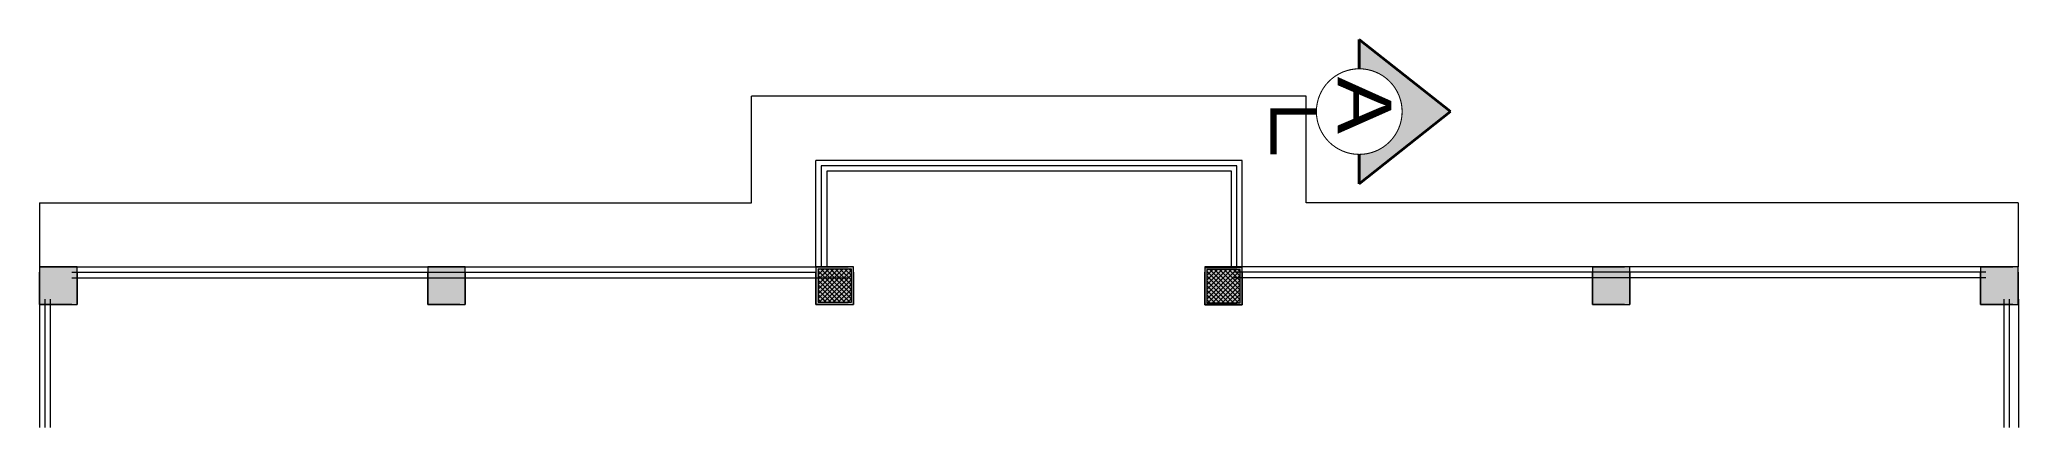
# Model space of a CAD drawing. Header units: millimetres. Extents: x -73373 to 66860, y 1067 to 86496.
# Drawn here: x -51180 to -32717, y 57482 to 61107 of the extents above; entities that cross this region are included whole.
import ezdxf

# ---------------------------------------------------------------- set-up
doc = ezdxf.new("R2010")
doc.units = ezdxf.units.MM
doc.header["$LTSCALE"] = 500
doc.linetypes.add('CENTER2', pattern=[28.575, 19.05, -3.175, 3.175, -3.175])
doc.linetypes.add('DASHED', pattern=[19.05, 12.7, -6.35])
doc.layers.get('0').update_dxf_attribs({"lineweight": 18})
for name, color, linetype, lineweight, true_color in [('140.VL-AC-SECTION', 5, 'CENTER2', 40, 0x0000ff), ('STRUCTURES', 7, 'Continuous', 13, 0x848484), ('wall', 7, 'Continuous', 13, 0x848484), ('window', 7, 'Continuous', 13, 0x848484)]:
    doc.layers.add(name, color=color, linetype=linetype, lineweight=lineweight, true_color=true_color)
doc.styles.add('textstyle297', font='', dxfattribs={"width": 1.2})
doc.styles.add('textstyle65', font='', dxfattribs={"width": 1.2})
doc.styles.get('textstyle297').set_extended_font_data('Century Gothic')
doc.styles.get('textstyle65').set_extended_font_data('Century Gothic')

# ---------------------------------------------------------------- blocks, each defined once
blk = doc.blocks.new('ARROW')
h = blk.add_hatch(color=256)
edge = h.paths.add_edge_path(flags=0)
edge.add_line((4, 8), (6.74, 8))
edge.add_line((6.74, 8), (0, 16.52))
edge.add_line((0, 16.52), (-6.74, 8))
edge.add_line((-6.74, 8), (-4, 8))
edge.add_arc((0, 8), 4, 0, 180, ccw=False)
blk.add_lwpolyline([(4, 8), (6.74, 8), (0, 16.52), (-6.74, 8), (-4, 8)])
blk.add_lwpolyline([(-4, 8, 0.1, 0.1, 1), (4, 8, 0.1, 0.1, 1)], format="xyseb", close=True)
blk.add_lwpolyline([(0, 4, 0.6, 0.6, 0), (0, 0, 0.6, 0.6, 0), (-4, 0, 0.6, 0.6, 0)], format="xyseb")
at = {"style": 'textstyle65', "width": 1.2}
blk.add_attdef('A', (-2.91, 5.98), '', height=5, dxfattribs=at)

msp = doc.modelspace()

# ---------------------------------------------------------------- hatches: boundary and pattern name
at = {"layer": 'STRUCTURES', "linetype": 'Continuous', "lineweight": 13}
h = msp.add_hatch(color=256, dxfattribs=at)
h.paths.add_polyline_path([(-50830, 58982), (-50830, 58632), (-51180, 58632), (-51180, 58932), (-51180, 58982), (-51180, 58982)], flags=0)
h.paths.add_polyline_path([(-51180, 58982), (-51180, 58982), (-50880, 58982), (-50880, 58982)], flags=0)
h.paths.add_polyline_path([(-51080, 58632), (-51080, 58632), (-51140, 58632), (-51140, 58632)], flags=0)
h = msp.add_hatch(color=256, dxfattribs=at)
h.paths.add_polyline_path([(-47208, 58982), (-47208, 58632), (-47558, 58632), (-47558, 58932), (-47558, 58982), (-47558, 58982)], flags=0)
h.paths.add_polyline_path([(-47558, 58982), (-47558, 58982), (-47258, 58982), (-47258, 58982)], flags=0)
h.paths.add_polyline_path([(-47458, 58632), (-47458, 58632), (-47518, 58632), (-47518, 58632)], flags=0)
h = msp.add_hatch(color=256, dxfattribs=at)
h.paths.add_polyline_path([(-43586, 58982), (-43586, 58632), (-43936, 58632), (-43936, 58932), (-43936, 58982), (-43936, 58982)], flags=0)
h.paths.add_polyline_path([(-43936, 58982), (-43936, 58982), (-43636, 58982), (-43636, 58982)], flags=0)
h.paths.add_polyline_path([(-43836, 58632), (-43836, 58632), (-43896, 58632), (-43896, 58632)], flags=0)
h = msp.add_hatch(dxfattribs=at)
h.set_pattern_fill('ANSI37', color=256, scale=250, style=0, pattern_type=0)
h.set_pattern_definition([(45, (-1458264.878, 442156.916), (-22.0970869, 22.0970869), []), (135, (-1458264.878, 442156.916), (-22.0970869, -22.0970869), [])])
h.paths.add_polyline_path([(-43606, 58962), (-43916, 58962), (-43916, 58652), (-43606, 58652)], flags=0)
h = msp.add_hatch(dxfattribs=at)
h.set_pattern_fill('ANSI37', color=256, scale=250, style=0, pattern_type=0)
h.set_pattern_definition([(45, (-1458264.88, 442156.773), (-22.0970869, 22.0970869), []), (135, (-1458264.88, 442156.773), (-22.0970869, -22.0970869), [])])
h.paths.add_polyline_path([(-43606, 58962), (-43916, 58962), (-43916, 58652), (-43606, 58652)], flags=0)
h = msp.add_hatch(color=256, dxfattribs=at)
h.paths.add_polyline_path([(-39959, 58982), (-39959, 58632), (-40309, 58632), (-40309, 58932), (-40309, 58982), (-40309, 58982)], flags=0)
h.paths.add_polyline_path([(-40309, 58982), (-40309, 58982), (-40009, 58982), (-40009, 58982)], flags=0)
h.paths.add_polyline_path([(-40209, 58632), (-40209, 58632), (-40269, 58632), (-40269, 58632)], flags=0)
h = msp.add_hatch(dxfattribs=at)
h.set_pattern_fill('ANSI37', color=256, scale=250, style=0, pattern_type=0)
h.set_pattern_definition([(45, (-1454637.88, 442152.68), (-22.0970869, 22.0970869), []), (135, (-1454637.88, 442152.68), (-22.0970869, -22.0970869), [])])
h.paths.add_polyline_path([(-39979, 58958), (-40289, 58958), (-40289, 58648), (-39979, 58648)], flags=0)
h = msp.add_hatch(dxfattribs=at)
h.set_pattern_fill('ANSI37', color=256, scale=250, style=0, pattern_type=0)
h.set_pattern_definition([(45, (-1454637.884, 442152.537), (-22.0970869, 22.0970869), []), (135, (-1454637.884, 442152.537), (-22.0970869, -22.0970869), [])])
h.paths.add_polyline_path([(-39979, 58958), (-40289, 58958), (-40289, 58648), (-39979, 58648)], flags=0)
h = msp.add_hatch(color=256, dxfattribs=at)
h.paths.add_polyline_path([(-36342, 58982), (-36342, 58632), (-36692, 58632), (-36692, 58932), (-36692, 58982), (-36692, 58982)], flags=0)
h.paths.add_polyline_path([(-36692, 58982), (-36692, 58982), (-36392, 58982), (-36392, 58982)], flags=0)
h.paths.add_polyline_path([(-36592, 58632), (-36592, 58632), (-36652, 58632), (-36652, 58632)], flags=0)
h = msp.add_hatch(color=256, dxfattribs=at)
h.paths.add_polyline_path([(-32720, 58982), (-32720, 58632), (-33070, 58632), (-33070, 58932), (-33070, 58982), (-33070, 58982)], flags=0)
h.paths.add_polyline_path([(-33070, 58982), (-33070, 58982), (-32770, 58982), (-32770, 58982)], flags=0)
h.paths.add_polyline_path([(-32970, 58632), (-32970, 58632), (-33030, 58632), (-33030, 58632)], flags=0)
at = {"layer": 'window', "lineweight": 13}
for points in [[(-50830, 58982), (-51180, 58982), (-51180, 58632), (-50830, 58632)], [(-47208, 58982), (-47558, 58982), (-47558, 58632), (-47208, 58632)], [(-43586, 58982), (-43936, 58982), (-43936, 58632), (-43586, 58632)], [(-39959, 58982), (-40309, 58982), (-40309, 58632), (-39959, 58632)], [(-36342, 58982), (-36692, 58982), (-36692, 58632), (-36342, 58632)], [(-32720, 58982), (-33070, 58982), (-33070, 58632), (-32720, 58632)]]:
    msp.add_hatch(color=256, dxfattribs=at).paths.add_polyline_path(points, flags=0)

# ---------------------------------------------------------------- linework, layer by layer
at = {"layer": 'STRUCTURES', "linetype": 'Continuous', "lineweight": 13}
for p, q in [((-50830, 58982), (-51180, 58982)), ((-50830, 58632), (-50830, 58982)), ((-50830, 58932), (-50830, 58632)), ((-50830, 58632), (-50830, 58932)), ((-50830, 58632), (-50830, 58932)), ((-50830, 58932), (-50830, 58632)), ((-47558, 58982), (-47258, 58982)), ((-47258, 58982), (-47558, 58982)), ((-47258, 58982), (-47558, 58982)), ((-47558, 58982), (-47258, 58982)), ((-47208, 58982), (-47558, 58982)), ((-47558, 58982), (-47558, 58632)), ((-47558, 58632), (-47558, 58932)), ((-47558, 58932), (-47558, 58632)), ((-47558, 58932), (-47558, 58632)), ((-47558, 58632), (-47558, 58932)), ((-47208, 58632), (-47208, 58982)), ((-47208, 58932), (-47208, 58632)), ((-47208, 58632), (-47208, 58932)), ((-47208, 58632), (-47208, 58932)), ((-47208, 58932), (-47208, 58632)), ((-43936, 58982), (-43636, 58982)), ((-43636, 58982), (-43936, 58982)), ((-43636, 58982), (-43936, 58982)), ((-43936, 58982), (-43636, 58982)), ((-43586, 58982), (-43936, 58982)), ((-43936, 58982), (-43936, 58632)), ((-43936, 58982), (-43636, 58982)), ((-43636, 58982), (-43936, 58982)), ((-43636, 58982), (-43936, 58982)), ((-43936, 58982), (-43636, 58982)), ((-43586, 58982), (-43936, 58982)), ((-43936, 58982), (-43936, 58632)), ((-43936, 58632), (-43936, 58932)), ((-43936, 58932), (-43936, 58632)), ((-43936, 58932), (-43936, 58632)), ((-43936, 58632), (-43936, 58932)), ((-43936, 58632), (-43936, 58932)), ((-43936, 58932), (-43936, 58632)), ((-43936, 58932), (-43936, 58632)), ((-43936, 58632), (-43936, 58932)), ((-43606, 58962), (-43916, 58962)), ((-43916, 58962), (-43916, 58652)), ((-43606, 58652), (-43606, 58962)), ((-43586, 58632), (-43586, 58982)), ((-43586, 58632), (-43586, 58982)), ((-43586, 58932), (-43586, 58632)), ((-43586, 58632), (-43586, 58932)), ((-43586, 58632), (-43586, 58932)), ((-43586, 58932), (-43586, 58632)), ((-43586, 58932), (-43586, 58632)), ((-43586, 58632), (-43586, 58932)), ((-43586, 58632), (-43586, 58932)), ((-43586, 58932), (-43586, 58632)), ((-40309, 58982), (-40009, 58982)), ((-40009, 58982), (-40309, 58982)), ((-40009, 58982), (-40309, 58982)), ((-40309, 58982), (-40009, 58982)), ((-39959, 58982), (-40309, 58982)), ((-40309, 58982), (-40309, 58632)), ((-40309, 58978), (-40009, 58978)), ((-40009, 58978), (-40309, 58978)), ((-40009, 58978), (-40309, 58978)), ((-40309, 58978), (-40009, 58978)), ((-39959, 58978), (-40309, 58978)), ((-40309, 58978), (-40309, 58628)), ((-40309, 58632), (-40309, 58932)), ((-40309, 58932), (-40309, 58632)), ((-40309, 58932), (-40309, 58632)), ((-40309, 58632), (-40309, 58932)), ((-40309, 58628), (-40309, 58928)), ((-40309, 58928), (-40309, 58628)), ((-40309, 58928), (-40309, 58628)), ((-40309, 58628), (-40309, 58928)), ((-39979, 58958), (-40289, 58958)), ((-40289, 58958), (-40289, 58648)), ((-39979, 58648), (-39979, 58958)), ((-39959, 58632), (-39959, 58982)), ((-39959, 58628), (-39959, 58978)), ((-39959, 58932), (-39959, 58632)), ((-39959, 58632), (-39959, 58932)), ((-39959, 58632), (-39959, 58932)), ((-39959, 58932), (-39959, 58632)), ((-39959, 58928), (-39959, 58628)), ((-39959, 58628), (-39959, 58928)), ((-39959, 58628), (-39959, 58928)), ((-39959, 58928), (-39959, 58628)), ((-36692, 58982), (-36392, 58982)), ((-36392, 58982), (-36692, 58982)), ((-36392, 58982), (-36692, 58982)), ((-36692, 58982), (-36392, 58982)), ((-36342, 58982), (-36692, 58982)), ((-36692, 58982), (-36692, 58632)), ((-36692, 58632), (-36692, 58932)), ((-36692, 58932), (-36692, 58632)), ((-36692, 58932), (-36692, 58632)), ((-36692, 58632), (-36692, 58932)), ((-36342, 58632), (-36342, 58982)), ((-36342, 58932), (-36342, 58632)), ((-36342, 58632), (-36342, 58932)), ((-36342, 58632), (-36342, 58932)), ((-36342, 58932), (-36342, 58632)), ((-33070, 58982), (-32770, 58982)), ((-32770, 58982), (-33070, 58982)), ((-32770, 58982), (-33070, 58982)), ((-33070, 58982), (-32770, 58982)), ((-32720, 58982), (-33070, 58982)), ((-33070, 58982), (-33070, 58632)), ((-33070, 58632), (-33070, 58932)), ((-33070, 58932), (-33070, 58632)), ((-33070, 58932), (-33070, 58632)), ((-33070, 58632), (-33070, 58932)), ((-51180, 58632), (-50830, 58632)), ((-47258, 58632), (-47558, 58632)), ((-47558, 58632), (-47258, 58632)), ((-47558, 58632), (-47258, 58632)), ((-47558, 58632), (-47258, 58632)), ((-47258, 58632), (-47558, 58632)), ((-47558, 58632), (-47258, 58632)), ((-47558, 58632), (-47208, 58632)), ((-47518, 58632), (-47458, 58632)), ((-47518, 58632), (-47458, 58632)), ((-47518, 58632), (-47458, 58632)), ((-47518, 58632), (-47458, 58632)), ((-43636, 58632), (-43936, 58632)), ((-43936, 58632), (-43636, 58632)), ((-43936, 58632), (-43636, 58632)), ((-43936, 58632), (-43636, 58632)), ((-43636, 58632), (-43936, 58632)), ((-43936, 58632), (-43636, 58632)), ((-43936, 58632), (-43586, 58632)), ((-43636, 58632), (-43936, 58632)), ((-43936, 58632), (-43636, 58632)), ((-43936, 58632), (-43636, 58632)), ((-43936, 58632), (-43636, 58632)), ((-43636, 58632), (-43936, 58632)), ((-43936, 58632), (-43636, 58632)), ((-43936, 58632), (-43586, 58632)), ((-43916, 58652), (-43606, 58652)), ((-43896, 58632), (-43836, 58632)), ((-43896, 58632), (-43836, 58632)), ((-43896, 58632), (-43836, 58632)), ((-43896, 58632), (-43836, 58632)), ((-43896, 58632), (-43836, 58632)), ((-43896, 58632), (-43836, 58632)), ((-43896, 58632), (-43836, 58632)), ((-43896, 58632), (-43836, 58632)), ((-40009, 58632), (-40309, 58632)), ((-40309, 58632), (-40009, 58632)), ((-40309, 58632), (-40009, 58632)), ((-40309, 58632), (-40009, 58632)), ((-40009, 58632), (-40309, 58632)), ((-40309, 58632), (-40009, 58632)), ((-40309, 58632), (-39959, 58632)), ((-40009, 58628), (-40309, 58628)), ((-40309, 58628), (-40009, 58628)), ((-40309, 58628), (-40009, 58628)), ((-40309, 58628), (-40009, 58628)), ((-40009, 58628), (-40309, 58628)), ((-40309, 58628), (-40009, 58628)), ((-40309, 58628), (-39959, 58628)), ((-40289, 58648), (-39979, 58648)), ((-40269, 58632), (-40209, 58632)), ((-40269, 58632), (-40209, 58632)), ((-40269, 58632), (-40209, 58632)), ((-40269, 58632), (-40209, 58632)), ((-40269, 58628), (-40209, 58628)), ((-40269, 58628), (-40209, 58628)), ((-40269, 58628), (-40209, 58628)), ((-40269, 58628), (-40209, 58628)), ((-36392, 58632), (-36692, 58632)), ((-36692, 58632), (-36392, 58632)), ((-36692, 58632), (-36392, 58632)), ((-36692, 58632), (-36392, 58632)), ((-36392, 58632), (-36692, 58632)), ((-36692, 58632), (-36392, 58632)), ((-36692, 58632), (-36342, 58632)), ((-36652, 58632), (-36592, 58632)), ((-36652, 58632), (-36592, 58632)), ((-36652, 58632), (-36592, 58632)), ((-36652, 58632), (-36592, 58632)), ((-32770, 58632), (-33070, 58632)), ((-33070, 58632), (-32770, 58632)), ((-33070, 58632), (-32770, 58632)), ((-33070, 58632), (-32770, 58632)), ((-32770, 58632), (-33070, 58632)), ((-33070, 58632), (-32770, 58632)), ((-33070, 58632), (-32720, 58632)), ((-33030, 58632), (-32970, 58632)), ((-33030, 58632), (-32970, 58632)), ((-33030, 58632), (-32970, 58632)), ((-33030, 58632), (-32970, 58632))]:
    msp.add_line(p, q, dxfattribs=at)
at = {"layer": 'wall', "linetype": 'DASHED', "lineweight": 13, "ltscale": 50}
for p, q in [((-39361, 60578), (-44536, 60578)), ((-44536, 59582), (-44536, 60578)), ((-39361, 59582), (-39361, 60578)), ((-51180, 59582), (-44536, 59582)), ((-51180, 59582), (-51180, 59032)), ((-32720, 59582), (-39361, 59582)), ((-32720, 59582), (-32720, 58982)), ((-51180, 59032), (-51180, 58982)), ((-51180, 58982), (-50880, 58982)), ((-50880, 58982), (-51180, 58982)), ((-50880, 58982), (-51180, 58982)), ((-51180, 58982), (-50880, 58982)), ((-51180, 58982), (-51180, 58632)), ((-51180, 58632), (-51180, 58932)), ((-51180, 58932), (-51180, 58632)), ((-51180, 58932), (-51180, 58632)), ((-51180, 58632), (-51180, 58932)), ((-32720, 58632), (-32720, 58982)), ((-32720, 58932), (-32720, 58632)), ((-32720, 58632), (-32720, 58932)), ((-32720, 58632), (-32720, 58932)), ((-32720, 58932), (-32720, 58632)), ((-50880, 58632), (-51180, 58632)), ((-51180, 58632), (-50880, 58632)), ((-51180, 58632), (-50880, 58632)), ((-51180, 58632), (-50880, 58632)), ((-50880, 58632), (-51180, 58632)), ((-51180, 58632), (-50880, 58632)), ((-51140, 58632), (-51080, 58632)), ((-51140, 58632), (-51080, 58632)), ((-51140, 58632), (-51080, 58632)), ((-51140, 58632), (-51080, 58632))]:
    msp.add_line(p, q, dxfattribs=at)
at = {"layer": 'wall', "linetype": 'Continuous', "lineweight": 13}
for p, q in [((-39959, 59978), (-43936, 59978)), ((-43936, 58978), (-43936, 59978)), ((-39961, 58978), (-39961, 59978)), ((-51180, 58982), (-43936, 58982)), ((-50880, 58932), (-46600, 58932)), ((-47233, 58932), (-43937, 58932)), ((-32720, 58982), (-40084, 58982)), ((-36667, 58932), (-40034, 58932)), ((-33020, 58932), (-37300, 58932)), ((-50880, 58882), (-46600, 58882)), ((-47233, 58882), (-43636, 58882)), ((-36667, 58882), (-40034, 58882)), ((-33020, 58882), (-37300, 58882)), ((-51180, 58682), (-51180, 57482)), ((-51130, 58682), (-51130, 57482)), ((-51080, 58682), (-51080, 57482)), ((-32717, 58682), (-32717, 57482))]:
    msp.add_line(p, q, dxfattribs=at)
for points in [[(-40009, 58978), (-40009, 59928), (-43886, 59928), (-43886, 58978)], [(-40059, 58978), (-40059, 59878), (-43836, 59878), (-43836, 58978)], [(-32850, 57482), (-32850, 58682)], [(-32800, 57482), (-32800, 58682)]]:
    msp.add_lwpolyline(points, dxfattribs=at)

# ---------------------------------------------------------------- block references
at = {"layer": '140.VL-AC-SECTION'}
ref = msp.add_blockref('ARROW', (-39667, 60434), dxfattribs=dict(at, xscale=-100, yscale=100, zscale=100, rotation=270))
ref.add_attrib('A', 'A', (-39069, 60760), dxfattribs={"layer": '0', "height": 500, "rotation": 270, "style": 'textstyle297', "width": 1.2})

doc.saveas('drawing.dxf')
